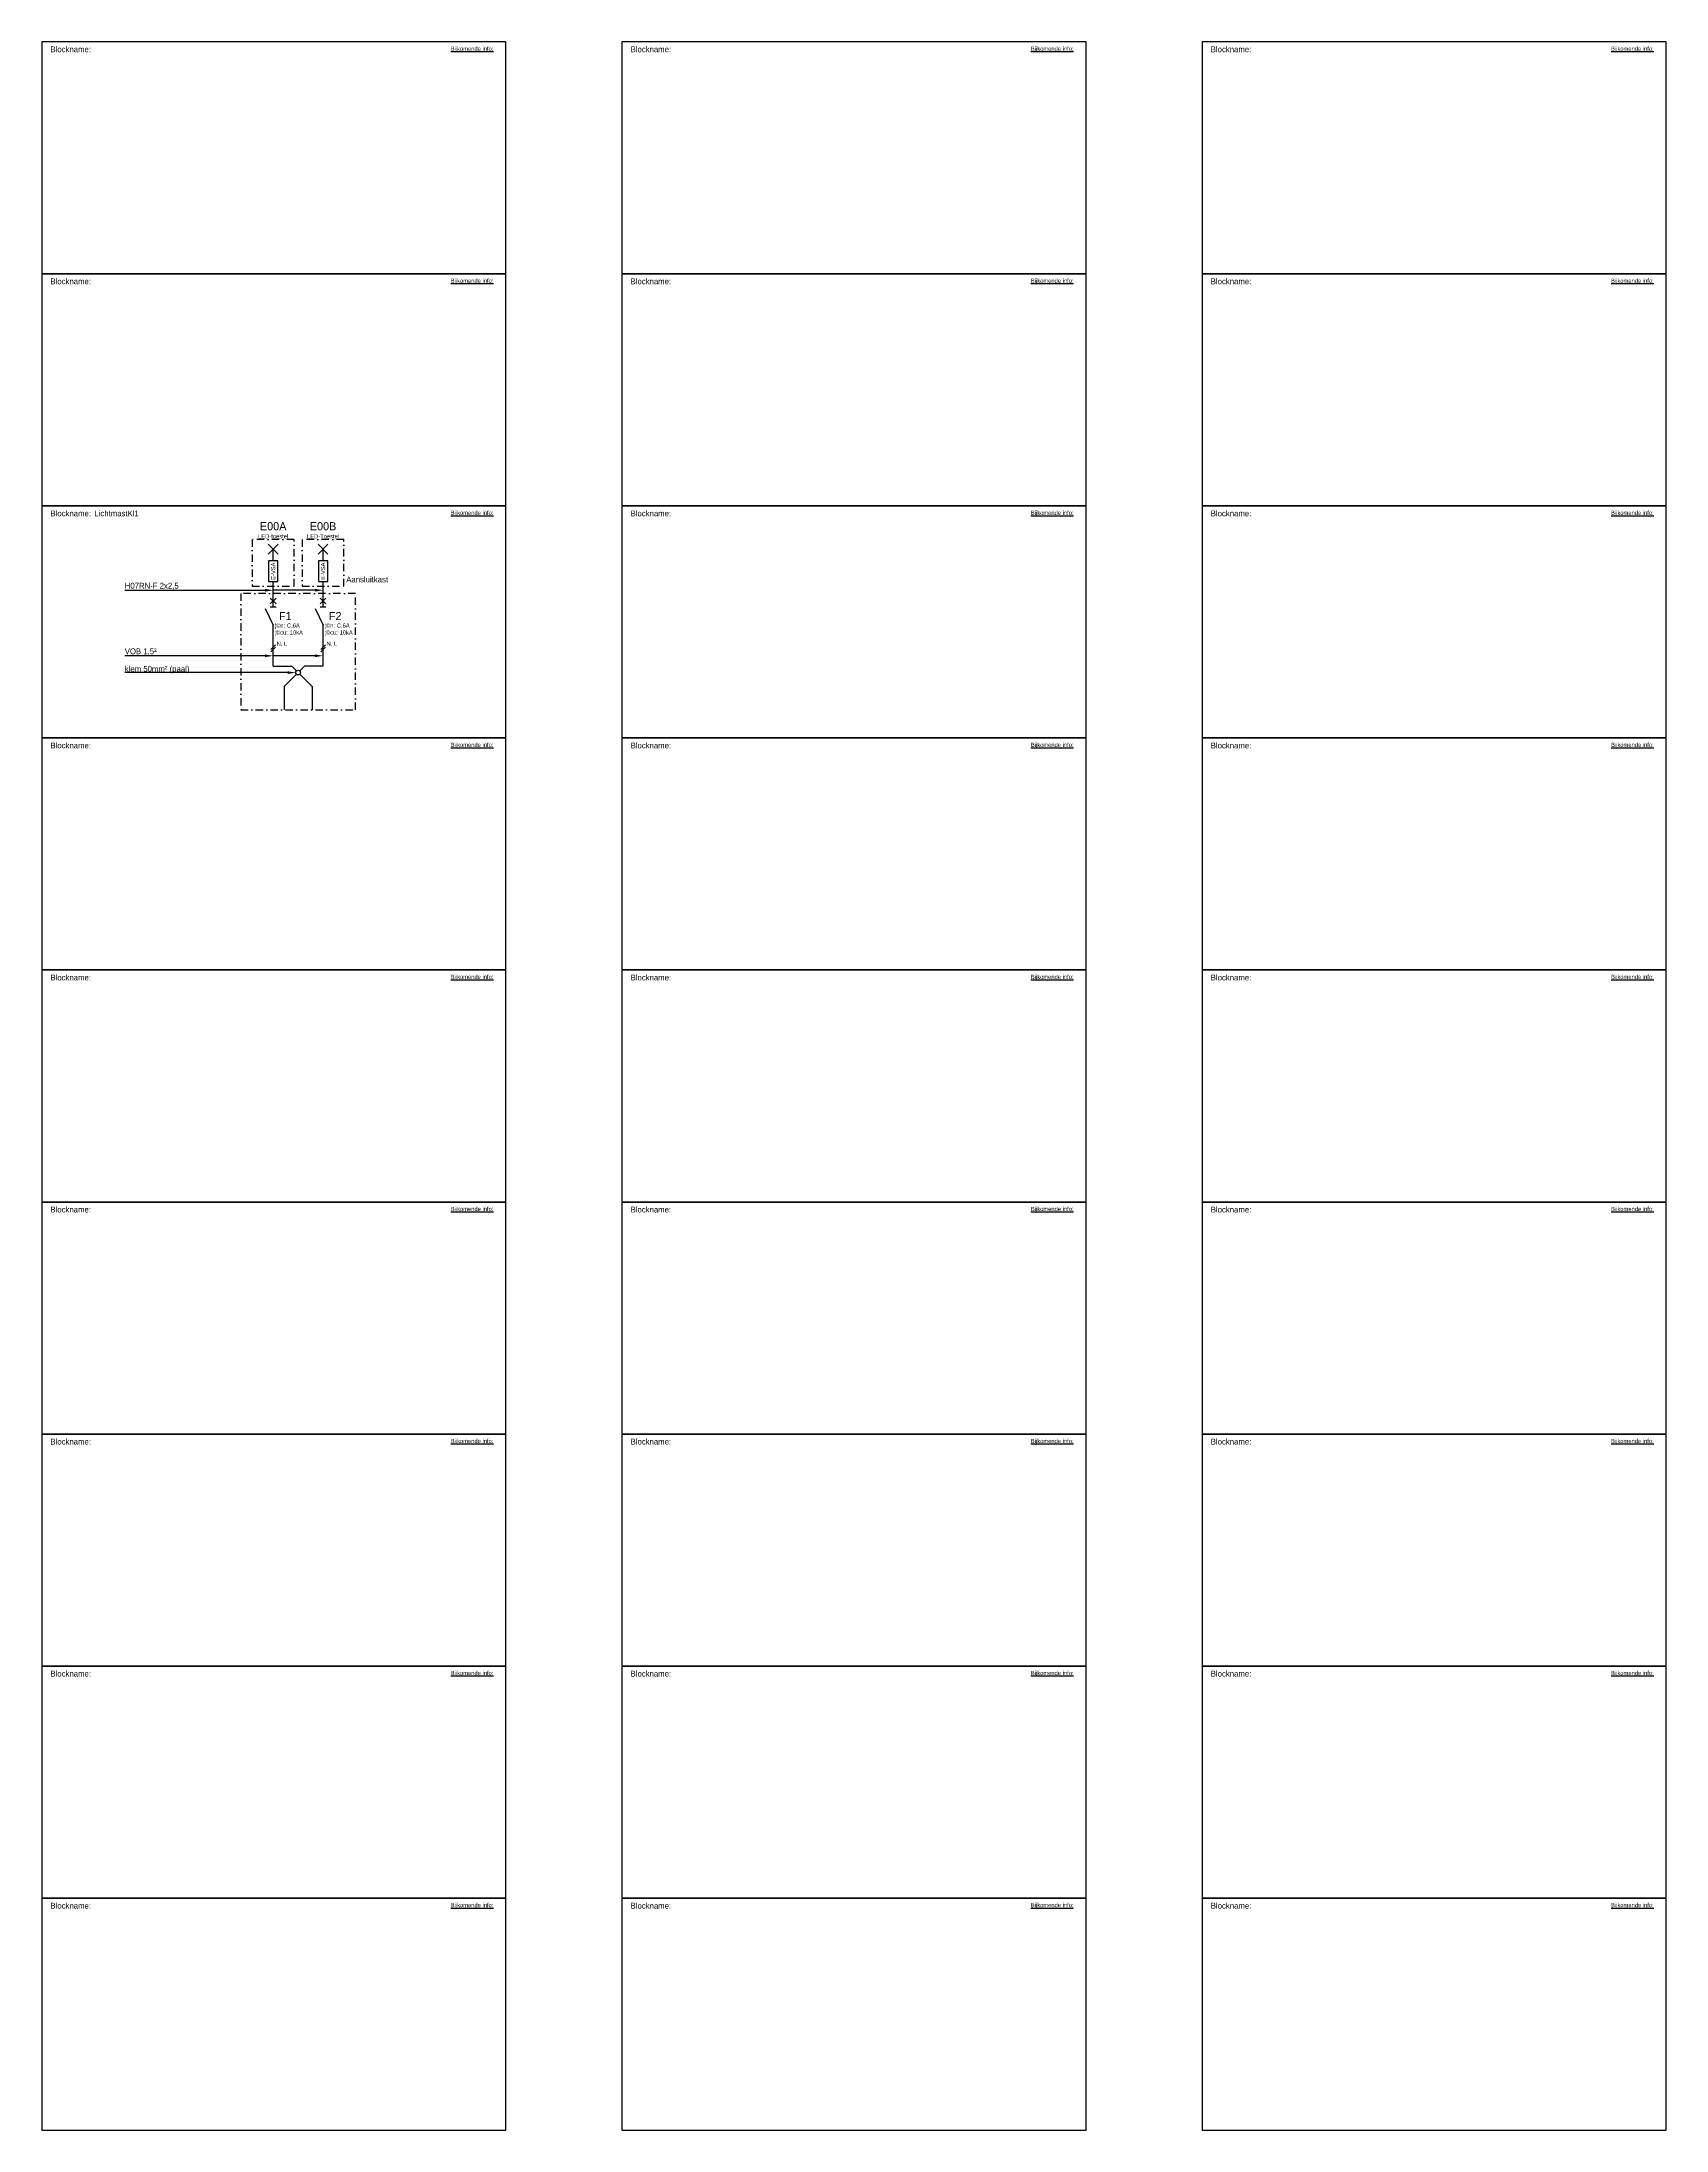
# Model space of a CAD drawing. Header units: millimetres. Extents: x -7152 to 5843, y -5056 to 10205.
# Drawn here: x 2657 to 3357, y 0 to 900 of the extents above; entities that cross this region are included whole.
import ezdxf
from ezdxf.enums import TextEntityAlignment as Align

# ---------------------------------------------------------------- set-up
doc = ezdxf.new("R2010")
doc.units = ezdxf.units.MM
doc.linetypes.add('DASHDOT2', pattern=[12.7, 6.35, -3.175, 0, -3.175])
doc.layers.add('35', color=2, linetype='Continuous')
doc.styles.add('ISOPLUS', font='isoplus')
doc.styles.get("Standard").update_dxf_attribs({"font": 'isoplus.shx'})

# ---------------------------------------------------------------- blocks, each defined once
blk = doc.blocks.new('*U418')
at = {"color": 0}
blk.add_lwpolyline([(0, 0), (200, 0), (200, 100), (0, 100)], close=True, dxfattribs=at)
blk.add_text('Blockname:', height=2.5, dxfattribs=at).set_placement((3.74, 98), align=Align.TOP_LEFT)
at = {"color": 0, "linetype": 'Continuous'}
blk.add_text('%%UBijkomende info:', height=1.8, dxfattribs=at).set_placement((176.22, 96.12))
at = {"color": 161, "linetype": 'Continuous', "ltscale": 15, "true_color": 0x8c9ff3}
blk.add_attdef('BLOCKNAME', (22.67, 95.5), '', height=2.5, dxfattribs=at)
blk = doc.blocks.new('*U409')
at = {"color": 0, "linetype": 'Continuous', "lineweight": -2}
blk.add_circle((0, 0), 1, dxfattribs=at)
at = {"color": 1}
blk.add_attdef('STROOK', text='', height=1.8, dxfattribs=at).set_placement((-2, 0), align=Align.MIDDLE_RIGHT)
blk.add_attdef('KLEMNUMMER', text='', height=1.8, dxfattribs=at).set_placement((2, 0), align=Align.MIDDLE_LEFT)
blk = doc.blocks.new('*U469')
at = {"color": 0}
for p, q in [((11.88, 71.32), (16.12, 67.08)), ((11.88, 67.08), (16.12, 71.32)), ((14, 64.2), (14, 69.2)), ((33.38, 71.33), (37.62, 67.09)), ((33.38, 67.09), (37.62, 71.33)), ((35.5, 64.21), (35.5, 69.21)), ((14, 44.4), (14, 55.2)), ((35.5, 44.4), (35.5, 55.21)), ((14, 18.75), (14, 36.4)), ((35.5, 18.75), (35.5, 36.4)), ((14, 18.75), (22, 18.75)), ((24.04, 16.71), (22, 18.75)), ((25.46, 16.71), (27.5, 18.75)), ((35.5, 18.75), (27.5, 18.75)), ((24.04, 15.29), (18.75, 10)), ((18.75, 10), (18.75, 0)), ((25.46, 15.29), (30.75, 10)), ((30.75, 10), (30.75, 0))]:
    blk.add_line(p, q, dxfattribs=at)
at = {"linetype": 'Continuous'}
for p, q in [((-49.94, 51.5), (10.5, 51.5)), ((20.25, 16), (-49.94, 16))]:
    blk.add_line(p, q, dxfattribs=at)
at = {"color": 0, "linetype": 'Continuous'}
for p, q in [((12.75, 45.65), (15.25, 48.15)), ((12.75, 48.15), (15.25, 45.65)), ((34.25, 45.65), (36.75, 48.15)), ((34.25, 48.15), (36.75, 45.65)), ((10.62, 43.65), (14, 36.4)), ((32.12, 43.65), (35.5, 36.4))]:
    blk.add_line(p, q, dxfattribs=at)
at = {"color": 0, "linetype": 'Continuous', "lineweight": -2}
for p, q in [((12.75, 44.4), (15.25, 44.4)), ((34.25, 44.4), (36.75, 44.4))]:
    blk.add_line(p, q, dxfattribs=at)
at = {"color": 1, "linetype": 'Continuous'}
for p, q in [((13, 25.97), (15, 27.97)), ((34.5, 25.97), (36.5, 27.97)), ((13, 24.97), (15, 26.97)), ((34.5, 24.97), (36.5, 26.97))]:
    blk.add_line(p, q, dxfattribs=at)
at = {"color": 0, "linetype": 'ByBlock', "lineweight": -2}
blk.add_line((-27.99, 16), (-27.99, 16), dxfattribs=at)
at = {"linetype": 'DASHDOT2', "ltscale": 0.5}
for points in [[(5, 53.2), (23, 53.2), (23, 73.32), (5, 73.32)], [(26.5, 53.2), (44.5, 53.2), (44.5, 73.32), (26.5, 73.32)], [(0, 0), (49.5, 0), (49.5, 50.15), (0, 50.15)]]:
    blk.add_lwpolyline(points, close=True, dxfattribs=at)
at = {"color": 0}
for points in [[(15.99, 55.2), (16.01, 64.2), (11.99, 64.21), (12.01, 55.21)], [(37.49, 55.2), (37.51, 64.2), (33.49, 64.21), (33.51, 55.21)]]:
    blk.add_lwpolyline(points, close=True, dxfattribs=at)
at = {"linetype": 'ByBlock', "lineweight": -2}
for points in [[(32, 51.5), (14, 51.5)], [(10.5, 23.25), (-49.94, 23.25)], [(32, 23.25), (14, 23.25)]]:
    blk.add_lwpolyline(points, dxfattribs=at)
at = {"linetype": 'Continuous'}
for points in [[(10.5, 52.09), (14, 51.5), (10.5, 50.92)], [(32, 52.09), (35.5, 51.5), (32, 50.92)], [(10.5, 23.83), (14, 23.25), (10.5, 22.67)], [(32, 23.83), (35.5, 23.25), (32, 22.67)], [(20.25, 16.58), (23.75, 16), (20.25, 15.42)]]:
    blk.add_solid(points, dxfattribs=at)
at = {"color": 0, "linetype": 'Continuous'}
blk.add_blockref('*U409', (24.75, 16), dxfattribs=at)
at = {"linetype": 'Continuous', "style": 'ISOPLUS'}
blk.add_text('Aansluitkast', height=2.5, dxfattribs=at).set_placement((45.5, 54.15), align=Align.BOTTOM_LEFT)
at = {"color": 1, "style": 'ISOPLUS'}
for s, p in [('¦©n:', (19.15, 35.39)), ('¦©n:', (40.65, 35.39)), ('¦©cu:', (20.35, 32.39)), ('¦©cu:', (41.85, 32.39))]:
    blk.add_text(s, height=1.8, dxfattribs=at).set_placement(p, align=Align.RIGHT)
at = {"color": 2, "linetype": 'Continuous', "style": 'ISOPLUS'}
for s, p in [('F1', (16.5, 40.39)), ('F2', (38, 40.39))]:
    blk.add_text(s, height=3.5, dxfattribs=at).set_placement(p, align=Align.MIDDLE_LEFT)
at = {"linetype": 'Continuous', "style": 'ISOPLUS', "flags": 1}
for tag, p, height in [('LAMP_A', (7.87, 100.48), 2.5), ('LAMP_B', (34.08, 101.65), 1.8)]:
    blk.add_attdef(tag, p, '', height=height, dxfattribs=at)
at = {"color": 1, "style": 'ISOPLUS'}
for tag, p in [('TYPELA', (14, 73.32)), ('TYPELB', (35.5, 73.32))]:
    blk.add_attdef(tag, text='', height=1.8, dxfattribs=at).set_placement(p, align=Align.BOTTOM_CENTER)
at = {"linetype": 'Continuous', "style": 'ISOPLUS'}
for tag, p in [('VOORSCHAKELAPPARAATLA', (14.01, 59.7)), ('VOORSCHAKELAPPARAATLB', (35.51, 59.7))]:
    blk.add_attdef(tag, text='', height=1.8, rotation=90, dxfattribs=at).set_placement(p, align=Align.MIDDLE_CENTER)
for tag, p in [('KABEL1D', (-49.94, 52.2)), ('KABEL2D', (-49.94, 23.94)), ('KLEMMEND', (-49.94, 16.38))]:
    blk.add_attdef(tag, p, '', height=2.5, dxfattribs=at)
at = {"color": 1, "linetype": 'Continuous', "style": 'ISOPLUS'}
for tag, p in [('INLA', (19.95, 35.39)), ('INLB', (41.45, 35.39)), ('FASENLA', (15.5, 27.57)), ('FASENLB', (37, 27.57))]:
    blk.add_attdef(tag, p, '', height=1.8, dxfattribs=at)
at = {"color": 1, "style": 'ISOPLUS'}
for tag, p in [('ICUA', (21.15, 32.39)), ('ICUB', (42.65, 32.39))]:
    blk.add_attdef(tag, p, '', height=1.8, dxfattribs=at)
at = {"layer": '35', "style": 'ISOPLUS'}
blk.add_attdef('PAALDNR', text='', height=3.5, dxfattribs=at).set_placement((24.75, 89), align=Align.CENTER)
for tag, p in [('NAAMLA', (14, 76.29)), ('NAAMLB', (35.5, 76.29))]:
    blk.add_attdef(tag, text='', height=3.5, dxfattribs=at).set_placement(p, align=Align.BOTTOM_CENTER)

msp = doc.modelspace()

# ---------------------------------------------------------------- block references
at = {"color": 160, "linetype": 'Continuous'}
for p in [(2656.552, 800), (2906.552, 800), (3156.552, 800), (2656.552, 700), (2906.552, 700), (3156.552, 700), (2906.552, 600), (3156.552, 600), (2656.552, 500), (2906.552, 500), (3156.552, 500), (2656.552, 400), (2906.552, 400), (3156.552, 400), (2656.552, 300), (2906.552, 300), (3156.552, 300), (2656.552, 200), (2906.552, 200), (3156.552, 200), (2656.552, 100), (2906.552, 100), (3156.552, 100), (2656.552, 0), (2906.552, 0), (3156.552, 0)]:
    msp.add_blockref('*U418', p, dxfattribs=at)
at = {"color": 110, "linetype": 'Continuous'}
msp.add_blockref('*U418', (2656.552, 600), dxfattribs=at).add_auto_attribs({'BLOCKNAME': 'LichtmastKl1'})
at = {"linetype": 'Continuous'}
msp.add_blockref('*U469', (2742.259, 612.141), dxfattribs=at).add_auto_attribs({'NAAMLA': 'E00A', 'TYPELA': 'LED-toestel', 'VOORSCHAKELAPPARAATLA': 'E-VSA', 'INLA': 'C,6A', 'ICUA': '10kA', 'FASENLA': 'N, L', 'NAAMLB': 'E00B', 'TYPELB': 'LED-Toestel', 'VOORSCHAKELAPPARAATLB': 'E-VSA', 'INLB': 'C,6A', 'ICUB': '10kA', 'FASENLB': 'N, L', 'KABEL1D': 'H07RN-F 2x2,5', 'KABEL2D': 'VOB 1,5²', 'KLEMMEND': 'klem 50mm² (paal)'})

doc.saveas('drawing.dxf')
